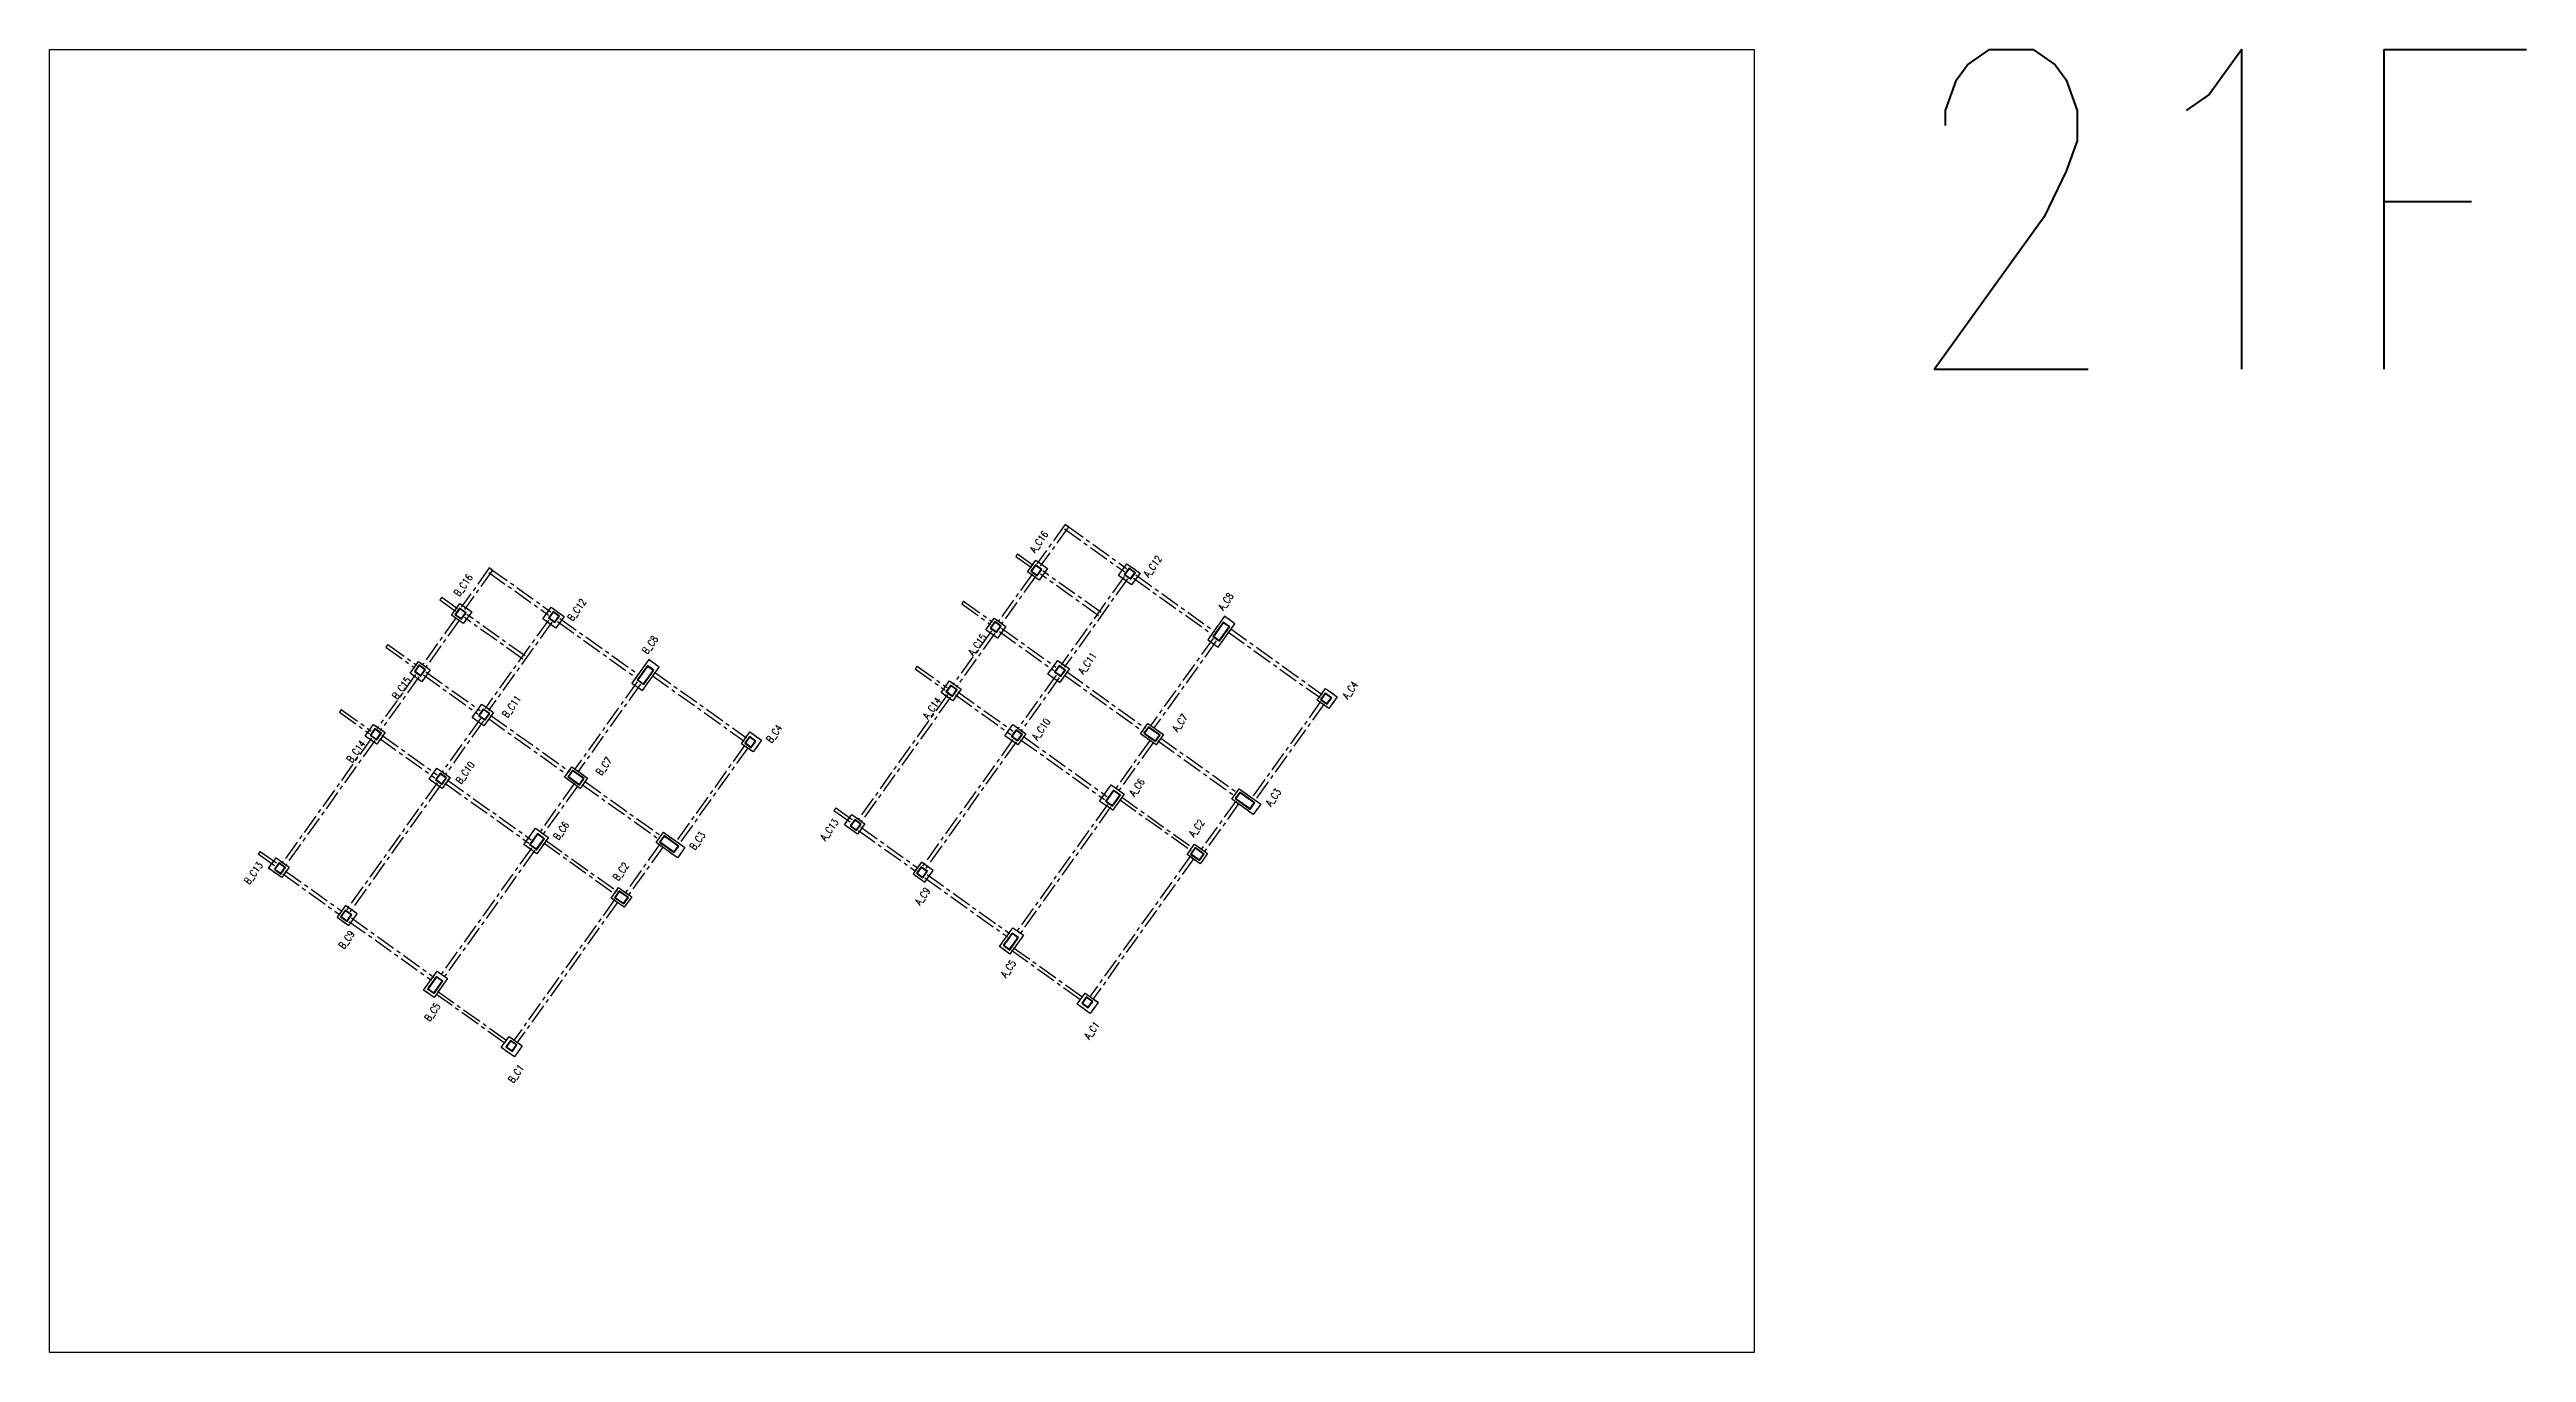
# Model space of a CAD drawing. Header units: millimetres. Extents: x 50002 to 69886, y 27475 to 200427.
# Drawn here: x 50002 to 65498, y 183116 to 191272 of the extents above; entities that cross this region are included whole.
import ezdxf
from ezdxf.enums import TextEntityAlignment as Align

# ---------------------------------------------------------------- set-up
doc = ezdxf.new("R2010")
doc.units = ezdxf.units.MM
doc.header["$LTSCALE"] = 100
doc.header["$MEASUREMENT"] = 0
doc.linetypes.add('CENTER', pattern=[2, 1.25, -0.25, 0.25, -0.25])
doc.linetypes.add('HIDDEN', pattern=[0.375, 0.25, -0.125])
for name, color, linetype in [('TC-COLUMN', 1, 'Continuous'), ('TC-TC', 4, 'Continuous'), ('TC-虛柱', 4, 'HIDDEN'), ('TC-虛鋼柱', 4, 'HIDDEN'), ('TC-鋼柱', 11, 'Continuous')]:
    doc.layers.add(name, color=color, linetype=linetype)
doc.layers.add('TC-鋼粱(隱藏)', color=183, linetype='CENTER', plot=False)
doc.styles.get("Standard").update_dxf_attribs({"font": 'txt.shx', "width": 0.8, "bigfont": 'ae.shx'})

msp = doc.modelspace()

# ---------------------------------------------------------------- texts
at = {"layer": 'Defpoints', "color": 3, "width": 0.8}
msp.add_text('21F', height=2000, rotation=360, dxfattribs=at).set_placement((61589, 191272), align=Align.TOP_LEFT)
at = {"layer": 'TC-TC', "width": 0.8}
for s, p in [('A_C16', (56192, 188191)), ('B_C16', (52590, 187919)), ('A_C12', (56903, 188037)), ('B_C12', (53300, 187765)), ('A_C8', (57360, 187817)), ('B_C8', (53758, 187546)), ('A_C15', (55806, 187547)), ('A_C11', (56494, 187431)), ('B_C15', (52203, 187275)), ('B_C11', (52892, 187160)), ('A_C14', (55522, 187150)), ('A_C4', (58138, 187262)), ('B_C4', (54535, 186990)), ('A_C10', (56205, 187018)), ('A_C7', (57073, 187058)), ('B_C14', (51919, 186878)), ('B_C10', (52602, 186746)), ('B_C7', (53470, 186786)), ('A_C6', (56804, 186654)), ('A_C3', (57658, 186591)), ('B_C6', (53202, 186382)), ('A_C13', (54880, 186389)), ('A_C2', (57178, 186399)), ('B_C3', (54055, 186319)), ('B_C13', (51277, 186117)), ('B_C2', (53576, 186127)), ('A_C9', (55463, 185972)), ('B_C9', (51860, 185700)), ('A_C5', (56000, 185519)), ('B_C5', (52397, 185247)), ('A_C1', (56523, 185133)), ('B_C1', (52920, 184861))]:
    msp.add_text(s, height=45, rotation=54.44, dxfattribs=at).set_placement(p, align=Align.MIDDLE_CENTER)

# ---------------------------------------------------------------- linework, layer by layer
at = {"layer": 'Defpoints'}
msp.add_lwpolyline([(50002, 191272), (60666, 191272), (60666, 183116), (50002, 183116)], close=True, dxfattribs=at)
at = {"layer": 'TC-COLUMN'}
for points in [[(56120, 188003), (56172, 188076), (56245, 188024), (56193, 187951)], [(56690, 187980), (56742, 188053), (56824, 187995), (56771, 187922)], [(52517, 187731), (52569, 187804), (52643, 187752), (52590, 187679)], [(53088, 187708), (53140, 187781), (53221, 187723), (53169, 187650)], [(55860, 187640), (55912, 187713), (55985, 187660), (55933, 187587)], [(57248, 187578), (57313, 187532), (57418, 187678), (57353, 187725)], [(52257, 187368), (52309, 187441), (52383, 187389), (52330, 187315)], [(53645, 187306), (53711, 187260), (53815, 187406), (53750, 187453)], [(56382, 187395), (56321, 187309), (56248, 187362), (56309, 187447)], [(55631, 187320), (55705, 187268), (55652, 187195), (55579, 187247)], [(57933, 187199), (57985, 187273), (58058, 187220), (58006, 187147)], [(52029, 187048), (52102, 186996), (52050, 186923), (51977, 186975)], [(52780, 187123), (52719, 187038), (52646, 187090), (52707, 187175)], [(56028, 187046), (56109, 186988), (56060, 186919), (55978, 186977)], [(56873, 187054), (56970, 186984), (56924, 186919), (56826, 186989)], [(54330, 186927), (54383, 187001), (54456, 186948), (54403, 186875)], [(52425, 186774), (52507, 186716), (52457, 186647), (52376, 186705)], [(53270, 186782), (53368, 186712), (53321, 186647), (53224, 186717)], [(56571, 186568), (56644, 186670), (56725, 186612), (56653, 186510)], [(54975, 186419), (55021, 186484), (55103, 186426), (55056, 186361)], [(52969, 186296), (53042, 186398), (53123, 186340), (53050, 186238)], [(57118, 186233), (57165, 186298), (57246, 186240), (57200, 186175)], [(51372, 186147), (51419, 186212), (51500, 186154), (51454, 186089)], [(55477, 186060), (55529, 186133), (55456, 186186), (55404, 186113)], [(53516, 185961), (53562, 186026), (53644, 185968), (53597, 185903)], [(51874, 185788), (51927, 185862), (51854, 185914), (51801, 185841)], [(55944, 185657), (56029, 185775), (56094, 185728), (56010, 185610)], [(52342, 185385), (52426, 185503), (52491, 185457), (52407, 185339)], [(56480, 185366), (56562, 185308), (56512, 185239), (56431, 185297)], [(52878, 185094), (52959, 185036), (52910, 184967), (52828, 185025)]]:
    msp.add_lwpolyline(points, close=True, dxfattribs=at)
for points in [[(57398, 186580), (57445, 186645), (57579, 186549), (57532, 186484), (57398, 186580)], [(53796, 186308), (53842, 186373), (53976, 186277), (53930, 186212), (53796, 186308)]]:
    msp.add_lwpolyline(points, dxfattribs=at)
at = {"layer": 'TC-虛柱'}
for points in [[(56120, 188003), (56172, 188076), (56245, 188024), (56193, 187951)], [(56690, 187980), (56742, 188053), (56824, 187995), (56771, 187922)], [(52517, 187731), (52569, 187804), (52643, 187752), (52590, 187679)], [(53088, 187708), (53140, 187781), (53221, 187723), (53169, 187650)], [(55860, 187640), (55912, 187713), (55985, 187660), (55933, 187587)], [(57248, 187578), (57313, 187532), (57418, 187678), (57353, 187725)], [(52257, 187368), (52309, 187441), (52383, 187389), (52330, 187315)], [(53645, 187306), (53711, 187260), (53815, 187406), (53750, 187453)], [(56382, 187395), (56321, 187309), (56248, 187362), (56309, 187447)], [(55631, 187320), (55705, 187268), (55652, 187195), (55579, 187247)], [(57933, 187199), (57985, 187273), (58058, 187220), (58006, 187147)], [(52029, 187048), (52102, 186996), (52050, 186923), (51977, 186975)], [(52780, 187123), (52719, 187038), (52646, 187090), (52707, 187175)], [(56028, 187046), (56109, 186988), (56060, 186919), (55978, 186977)], [(56873, 187054), (56970, 186984), (56924, 186919), (56826, 186989)], [(54330, 186927), (54383, 187001), (54456, 186948), (54403, 186875)], [(52425, 186774), (52507, 186716), (52457, 186647), (52376, 186705)], [(53270, 186782), (53368, 186712), (53321, 186647), (53224, 186717)], [(56571, 186568), (56644, 186670), (56725, 186612), (56653, 186510)], [(54975, 186419), (55021, 186484), (55103, 186426), (55056, 186361)], [(52969, 186296), (53042, 186398), (53123, 186340), (53050, 186238)], [(57118, 186233), (57165, 186298), (57246, 186240), (57200, 186175)], [(51372, 186147), (51419, 186212), (51500, 186154), (51454, 186089)], [(55477, 186060), (55529, 186133), (55456, 186186), (55404, 186113)], [(53516, 185961), (53562, 186026), (53644, 185968), (53597, 185903)], [(51874, 185788), (51927, 185862), (51854, 185914), (51801, 185841)], [(55944, 185657), (56029, 185775), (56094, 185728), (56010, 185610)], [(52342, 185385), (52426, 185503), (52491, 185457), (52407, 185339)], [(56480, 185366), (56562, 185308), (56512, 185239), (56431, 185297)], [(52878, 185094), (52959, 185036), (52910, 184967), (52828, 185025)]]:
    msp.add_lwpolyline(points, close=True, dxfattribs=at)
for points in [[(57398, 186580), (57445, 186645), (57579, 186549), (57532, 186484), (57398, 186580)], [(53796, 186308), (53842, 186373), (53976, 186277), (53930, 186212), (53796, 186308)]]:
    msp.add_lwpolyline(points, dxfattribs=at)
at = {"layer": 'TC-虛鋼柱'}
for points in [[(56181, 187978), (56210, 188018), (56170, 188047), (56140, 188007)], [(56180, 187982), (56206, 188018), (56170, 188043), (56145, 188007)], [(56766, 187957), (56795, 187997), (56754, 188026), (56725, 187986)], [(56765, 187961), (56791, 187997), (56755, 188022), (56729, 187986)], [(52579, 187706), (52608, 187746), (52567, 187775), (52538, 187735)], [(52578, 187710), (52604, 187746), (52568, 187771), (52542, 187735)], [(53163, 187685), (53192, 187725), (53152, 187754), (53123, 187714)], [(53163, 187689), (53188, 187725), (53152, 187750), (53127, 187715)], [(55927, 187622), (55956, 187663), (55915, 187692), (55886, 187651)], [(55926, 187626), (55952, 187662), (55916, 187688), (55891, 187652)], [(57385, 187658), (57344, 187688), (57280, 187598), (57321, 187569)], [(57381, 187658), (57345, 187683), (57285, 187599), (57320, 187573)], [(52325, 187350), (52354, 187391), (52313, 187420), (52284, 187379)], [(52324, 187354), (52349, 187390), (52314, 187416), (52288, 187380)], [(53783, 187387), (53742, 187416), (53678, 187326), (53719, 187297)], [(53778, 187386), (53743, 187411), (53682, 187327), (53718, 187301)], [(56329, 187347), (56358, 187387), (56318, 187416), (56289, 187376)], [(56329, 187351), (56354, 187387), (56318, 187412), (56293, 187376)], [(55651, 187223), (55680, 187264), (55639, 187293), (55610, 187252)], [(55650, 187227), (55676, 187263), (55640, 187289), (55615, 187253)], [(57994, 187174), (58023, 187214), (57983, 187244), (57954, 187203)], [(57994, 187178), (58019, 187214), (57983, 187239), (57958, 187204)], [(52727, 187075), (52756, 187115), (52715, 187144), (52686, 187104)], [(52726, 187079), (52752, 187115), (52716, 187140), (52690, 187104)], [(52049, 186951), (52078, 186992), (52037, 187021), (52008, 186980)], [(52048, 186955), (52073, 186991), (52038, 187017), (52012, 186981)], [(54392, 186902), (54421, 186943), (54380, 186972), (54351, 186931)], [(54391, 186906), (54417, 186942), (54381, 186967), (54355, 186932)], [(56059, 186944), (56088, 186984), (56048, 187014), (56018, 186973)], [(56058, 186948), (56084, 186984), (56048, 187009), (56023, 186974)], [(56920, 186940), (56949, 186980), (56876, 187033), (56847, 186992)], [(56920, 186944), (56945, 186980), (56877, 187028), (56851, 186993)], [(52457, 186672), (52486, 186713), (52445, 186742), (52416, 186701)], [(52456, 186676), (52482, 186712), (52446, 186737), (52420, 186702)], [(53318, 186668), (53347, 186708), (53274, 186761), (53245, 186720)], [(53317, 186672), (53343, 186708), (53274, 186757), (53249, 186721)], [(56652, 186535), (56702, 186604), (56657, 186636), (56607, 186567)], [(56651, 186539), (56697, 186604), (56658, 186632), (56612, 186568)], [(57513, 186516), (57542, 186557), (57448, 186624), (57419, 186583)], [(57512, 186521), (57537, 186556), (57449, 186620), (57423, 186584)], [(55051, 186383), (55080, 186424), (55039, 186453), (55010, 186412)], [(55050, 186388), (55076, 186423), (55040, 186449), (55014, 186413)], [(53050, 186263), (53099, 186332), (53054, 186364), (53005, 186295)], [(53049, 186268), (53095, 186332), (53055, 186360), (53009, 186296)], [(53910, 186245), (53939, 186285), (53846, 186352), (53817, 186311)], [(53909, 186249), (53935, 186285), (53846, 186348), (53821, 186312)], [(57196, 186196), (57225, 186236), (57168, 186277), (57139, 186236)], [(57195, 186200), (57221, 186236), (57169, 186273), (57143, 186237)], [(51448, 186111), (51477, 186152), (51437, 186181), (51408, 186141)], [(51448, 186116), (51473, 186151), (51437, 186177), (51412, 186141)], [(55465, 186087), (55494, 186128), (55454, 186157), (55425, 186116)], [(55465, 186091), (55490, 186127), (55454, 186153), (55429, 186117)], [(53594, 185924), (53623, 185964), (53566, 186005), (53537, 185964)], [(53593, 185928), (53619, 185964), (53566, 186001), (53541, 185965)], [(51863, 185815), (51892, 185856), (51851, 185885), (51822, 185844)], [(51862, 185819), (51888, 185855), (51852, 185881), (51826, 185845)], [(56009, 185635), (56064, 185713), (56024, 185742), (55968, 185665)], [(56008, 185640), (56060, 185712), (56024, 185738), (55972, 185665)], [(52407, 185364), (52462, 185441), (52421, 185470), (52366, 185393)], [(52406, 185368), (52458, 185440), (52422, 185466), (52370, 185393)], [(56499, 185273), (56529, 185313), (56488, 185342), (56459, 185302)], [(56499, 185277), (56524, 185313), (56489, 185338), (56463, 185302)], [(52897, 185001), (52926, 185041), (52885, 185070), (52856, 185030)], [(52896, 185005), (52922, 185041), (52886, 185066), (52860, 185030)]]:
    msp.add_lwpolyline(points, close=True, dxfattribs=at)
at = {"layer": 'TC-鋼柱'}
for points in [[(56181, 187978), (56210, 188018), (56170, 188047), (56140, 188007)], [(56180, 187982), (56206, 188018), (56170, 188043), (56145, 188007)], [(56766, 187957), (56795, 187997), (56754, 188026), (56725, 187986)], [(56765, 187961), (56791, 187997), (56755, 188022), (56729, 187986)], [(52579, 187706), (52608, 187746), (52567, 187775), (52538, 187735)], [(52578, 187710), (52604, 187746), (52568, 187771), (52542, 187735)], [(53163, 187685), (53192, 187725), (53152, 187754), (53123, 187714)], [(53163, 187689), (53188, 187725), (53152, 187750), (53127, 187715)], [(55927, 187622), (55956, 187663), (55915, 187692), (55886, 187651)], [(55926, 187626), (55952, 187662), (55916, 187688), (55891, 187652)], [(57385, 187658), (57344, 187688), (57280, 187598), (57321, 187569)], [(57381, 187658), (57345, 187683), (57285, 187599), (57320, 187573)], [(52325, 187350), (52354, 187391), (52313, 187420), (52284, 187379)], [(52324, 187354), (52349, 187390), (52314, 187416), (52288, 187380)], [(53783, 187387), (53742, 187416), (53678, 187326), (53719, 187297)], [(53778, 187386), (53743, 187411), (53682, 187327), (53718, 187301)], [(56329, 187347), (56358, 187387), (56318, 187416), (56289, 187376)], [(56329, 187351), (56354, 187387), (56318, 187412), (56293, 187376)], [(55651, 187223), (55680, 187264), (55639, 187293), (55610, 187252)], [(55650, 187227), (55676, 187263), (55640, 187289), (55615, 187253)], [(57994, 187174), (58023, 187214), (57983, 187244), (57954, 187203)], [(57994, 187178), (58019, 187214), (57983, 187239), (57958, 187204)], [(52727, 187075), (52756, 187115), (52715, 187144), (52686, 187104)], [(52726, 187079), (52752, 187115), (52716, 187140), (52690, 187104)], [(52049, 186951), (52078, 186992), (52037, 187021), (52008, 186980)], [(52048, 186955), (52073, 186991), (52038, 187017), (52012, 186981)], [(54392, 186902), (54421, 186943), (54380, 186972), (54351, 186931)], [(54391, 186906), (54417, 186942), (54381, 186967), (54355, 186932)], [(56059, 186944), (56088, 186984), (56048, 187014), (56018, 186973)], [(56058, 186948), (56084, 186984), (56048, 187009), (56023, 186974)], [(56920, 186940), (56949, 186980), (56876, 187033), (56847, 186992)], [(56920, 186944), (56945, 186980), (56877, 187028), (56851, 186993)], [(52457, 186672), (52486, 186713), (52445, 186742), (52416, 186701)], [(52456, 186676), (52482, 186712), (52446, 186737), (52420, 186702)], [(53318, 186668), (53347, 186708), (53274, 186761), (53245, 186720)], [(53317, 186672), (53343, 186708), (53274, 186757), (53249, 186721)], [(56652, 186535), (56702, 186604), (56657, 186636), (56607, 186567)], [(56651, 186539), (56697, 186604), (56658, 186632), (56612, 186568)], [(57513, 186516), (57542, 186557), (57448, 186624), (57419, 186583)], [(57512, 186521), (57537, 186556), (57449, 186620), (57423, 186584)], [(55051, 186383), (55080, 186424), (55039, 186453), (55010, 186412)], [(55050, 186388), (55076, 186423), (55040, 186449), (55014, 186413)], [(53050, 186263), (53099, 186332), (53054, 186364), (53005, 186295)], [(53049, 186268), (53095, 186332), (53055, 186360), (53009, 186296)], [(53910, 186245), (53939, 186285), (53846, 186352), (53817, 186311)], [(53909, 186249), (53935, 186285), (53846, 186348), (53821, 186312)], [(57196, 186196), (57225, 186236), (57168, 186277), (57139, 186236)], [(57195, 186200), (57221, 186236), (57169, 186273), (57143, 186237)], [(51448, 186111), (51477, 186152), (51437, 186181), (51408, 186141)], [(51448, 186116), (51473, 186151), (51437, 186177), (51412, 186141)], [(55465, 186087), (55494, 186128), (55454, 186157), (55425, 186116)], [(55465, 186091), (55490, 186127), (55454, 186153), (55429, 186117)], [(53594, 185924), (53623, 185964), (53566, 186005), (53537, 185964)], [(53593, 185928), (53619, 185964), (53566, 186001), (53541, 185965)], [(51863, 185815), (51892, 185856), (51851, 185885), (51822, 185844)], [(51862, 185819), (51888, 185855), (51852, 185881), (51826, 185845)], [(56009, 185635), (56064, 185713), (56024, 185742), (55968, 185665)], [(56008, 185640), (56060, 185712), (56024, 185738), (55972, 185665)], [(52407, 185364), (52462, 185441), (52421, 185470), (52366, 185393)], [(52406, 185368), (52458, 185440), (52422, 185466), (52370, 185393)], [(56499, 185273), (56529, 185313), (56488, 185342), (56459, 185302)], [(56499, 185277), (56524, 185313), (56489, 185338), (56463, 185302)], [(52897, 185001), (52926, 185041), (52885, 185070), (52856, 185030)], [(52896, 185005), (52922, 185041), (52886, 185066), (52860, 185030)]]:
    msp.add_lwpolyline(points, close=True, dxfattribs=at)
at = {"layer": 'TC-鋼粱(隱藏)'}
for p, q in [((56356, 188299), (56179, 188053)), ((56376, 188284), (56200, 188038)), ((56376, 188284), (56356, 188299)), ((56366, 188292), (56740, 188024)), ((56351, 188271), (56726, 188004)), ((52753, 188027), (52577, 187781)), ((52773, 188013), (52597, 187766)), ((52749, 187999), (53123, 187732)), ((52773, 188013), (52753, 188027)), ((52763, 188020), (53138, 187752)), ((56149, 187988), (55935, 187690)), ((56169, 187974), (55956, 187675)), ((56058, 188115), (56046, 188099)), ((56046, 188099), (56144, 188029)), ((56058, 188115), (56156, 188045)), ((56565, 187728), (56201, 187988)), ((56580, 187748), (56215, 188008)), ((56725, 187973), (56330, 187420)), ((56797, 187983), (57291, 187630)), ((52455, 187843), (52444, 187827)), ((52444, 187827), (52542, 187757)), ((52455, 187843), (52553, 187773)), ((55720, 187819), (55709, 187803)), ((55720, 187819), (55901, 187690)), ((56746, 187959), (56350, 187405)), ((56783, 187963), (57277, 187610)), ((52546, 187716), (52333, 187418)), ((52567, 187702), (52353, 187403)), ((52963, 187456), (52598, 187716)), ((52977, 187476), (52613, 187736)), ((53123, 187701), (52727, 187148)), ((53143, 187687), (52748, 187134)), ((53180, 187691), (53674, 187338)), ((53195, 187711), (53689, 187358)), ((55709, 187803), (55890, 187673)), ((52118, 187547), (52106, 187531)), ((52106, 187531), (52287, 187401)), ((52118, 187547), (52299, 187418)), ((55895, 187633), (55653, 187295)), ((55915, 187618), (55674, 187281)), ((55944, 187629), (56284, 187386)), ((55958, 187649), (56298, 187406)), ((57281, 187586), (56888, 187036)), ((57301, 187571), (56909, 187022)), ((57374, 187626), (57950, 187215)), ((57389, 187647), (57964, 187235)), ((52292, 187361), (52051, 187023)), ((52341, 187357), (52681, 187114)), ((52356, 187377), (52696, 187134)), ((53772, 187354), (54347, 186943)), ((53786, 187375), (54362, 186963)), ((55430, 187412), (55418, 187396)), ((55418, 187396), (55605, 187262)), ((55430, 187412), (55617, 187278)), ((56299, 187356), (56058, 187018)), ((56349, 187357), (56843, 187004)), ((56364, 187378), (56858, 187024)), ((52313, 187346), (52071, 187009)), ((53678, 187314), (53286, 186765)), ((53699, 187299), (53306, 186750)), ((55619, 187234), (55059, 186451)), ((55639, 187219), (55079, 186437)), ((55669, 187232), (56015, 186985)), ((55684, 187252), (56029, 187005)), ((56319, 187341), (56078, 187004)), ((51827, 187140), (51816, 187124)), ((51816, 187124), (52003, 186990)), ((51827, 187140), (52014, 187006)), ((52697, 187084), (52455, 186747)), ((52717, 187069), (52476, 186732)), ((52747, 187085), (53241, 186732)), ((52761, 187106), (53255, 186752)), ((57954, 187190), (57521, 186584)), ((57975, 187176), (57541, 186570)), ((52016, 186962), (51457, 186179)), ((52037, 186947), (51477, 186165)), ((52067, 186960), (52412, 186713)), ((52081, 186980), (52427, 186733)), ((54352, 186918), (53919, 186312)), ((54372, 186904), (53939, 186298)), ((56029, 186953), (55464, 186162)), ((56049, 186938), (55484, 186147)), ((56077, 186952), (56602, 186577)), ((56092, 186973), (56617, 186597)), ((56888, 186950), (56667, 186641)), ((56908, 186936), (56687, 186627)), ((56936, 186944), (57418, 186599)), ((56951, 186964), (57433, 186620)), ((52427, 186681), (51861, 185890)), ((52447, 186667), (51881, 185875)), ((52475, 186680), (53000, 186305)), ((52490, 186701), (53014, 186326)), ((53286, 186679), (53065, 186369)), ((53306, 186664), (53085, 186355)), ((53334, 186672), (53816, 186327)), ((53348, 186692), (53830, 186348)), ((56695, 186578), (57143, 186258)), ((56707, 186594), (57154, 186275)), ((54921, 186525), (54909, 186509)), ((54909, 186509), (55014, 186435)), ((54921, 186525), (55025, 186451)), ((56620, 186546), (56044, 185740)), ((56640, 186531), (56064, 185725)), ((57423, 186568), (57205, 186263)), ((57443, 186554), (57225, 186249)), ((53017, 186274), (52441, 185468)), ((53093, 186306), (53540, 185986)), ((53104, 186323), (53552, 186003)), ((53820, 186297), (53602, 185991)), ((53841, 186282), (53622, 185977)), ((55063, 186384), (55421, 186128)), ((55078, 186404), (55435, 186148)), ((51319, 186253), (51307, 186237)), ((51307, 186237), (51411, 186163)), ((51319, 186253), (51423, 186179)), ((51461, 186112), (51818, 185856)), ((51475, 186132), (51833, 185876)), ((53038, 186260), (52461, 185453)), ((57139, 186224), (56508, 185340)), ((57160, 186209), (56528, 185326)), ((55478, 186087), (55994, 185718)), ((55492, 186108), (56009, 185738)), ((51875, 185815), (52392, 185446)), ((51890, 185836), (52406, 185466)), ((53537, 185952), (52905, 185068)), ((53557, 185937), (52926, 185054)), ((56032, 185650), (56471, 185336)), ((56020, 185634), (56459, 185320)), ((52418, 185362), (52857, 185048)), ((52429, 185378), (52869, 185064))]:
    msp.add_line(p, q, dxfattribs=at)

msp.set_redraw_order([(e.dxf.handle, doc.entitydb.next_handle()) for e in msp.query("TEXT MTEXT ATTDEF DIMENSION ARC_DIMENSION")])  # texts and dimensions are drawn at this point

doc.saveas('drawing.dxf')
